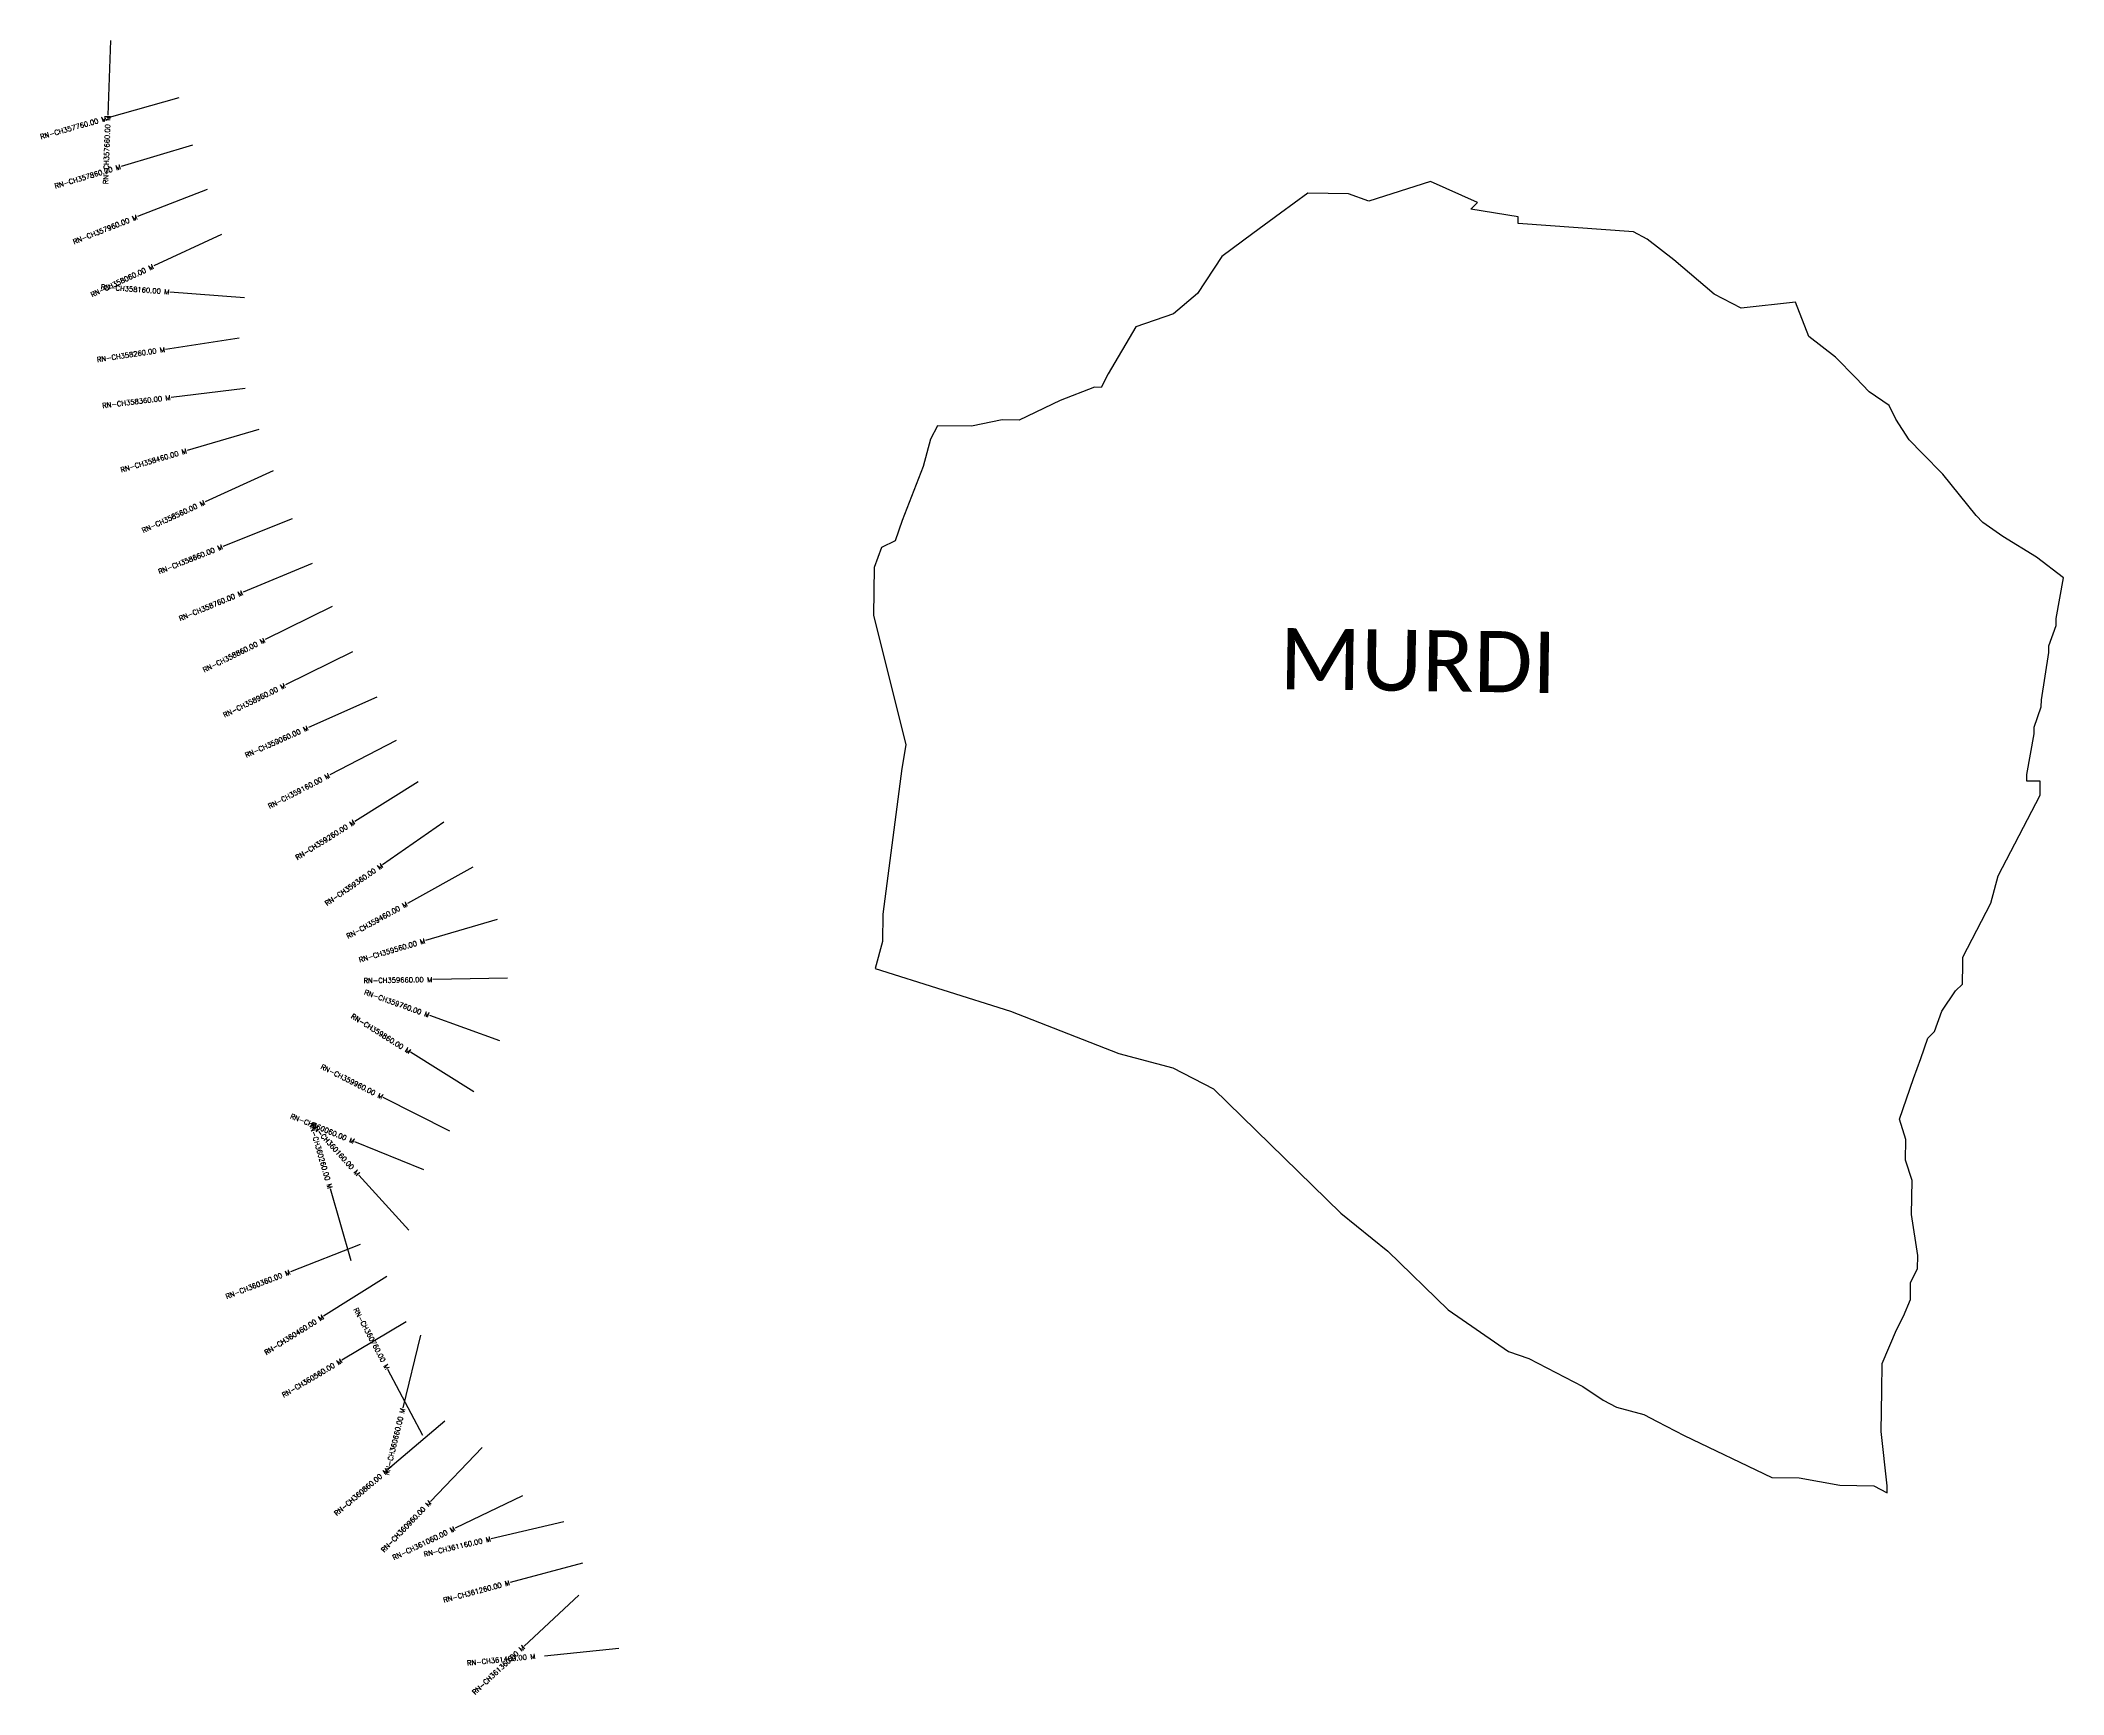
# Model space of a CAD drawing. Header units: metres. Extents: x 296760 to 300824, y 1972435 to 1975758.
import ezdxf
from ezdxf.enums import TextEntityAlignment as Align

# ---------------------------------------------------------------- set-up
doc = ezdxf.new("R2010")
doc.units = ezdxf.units.M
doc.header["$MEASUREMENT"] = 0
for name, color, linetype in [('CS', 134, 'Continuous'), ('CSMark', 6, 'Continuous'), ('VILLAGE BOUNDRY', 10, 'Continuous'), ('VILLAGE NAME', 250, 'Continuous')]:
    doc.layers.add(name, color=color, linetype=linetype)
doc.styles.get("Standard").update_dxf_attribs({"font": 'simplex.shx'})

msp = doc.modelspace()

# ---------------------------------------------------------------- linework, layer by layer
at = {"layer": 'CS'}
for p, q in [((296901.2, 1975758.1), (296896, 1975608.2)), ((297038.2, 1975642.7), (296893.9, 1975602)), ((297066, 1975548), (296922.3, 1975505)), ((297095, 1975459), (296955.4, 1975404.1)), ((297124.2, 1975368.2), (296988.1, 1975305)), ((297169.9, 1975241.3), (297020.3, 1975252.7)), ((297159.6, 1975159.8), (297011.3, 1975137.4)), ((297171.5, 1975059.1), (297022.6, 1975041)), ((297198.8, 1974976.2), (297054.9, 1974934)), ((297227.5, 1974893.4), (297091.1, 1974830.8)), ((297266.2, 1974797.2), (297126.9, 1974741.7)), ((297306, 1974706.9), (297167.4, 1974649.3)), ((297346.4, 1974620.9), (297212, 1974554.3)), ((297387.3, 1974529.6), (297252.8, 1974463.3)), ((297435.8, 1974438.9), (297298.8, 1974377.9)), ((297474.8, 1974351.8), (297341.7, 1974282.6)), ((297518.9, 1974268.8), (297391.8, 1974189.1)), ((297570.9, 1974187.4), (297447.5, 1974102.1)), ((297628.8, 1974097), (297497.6, 1974024.4)), ((297677.5, 1973991.8), (297533.6, 1973949.5)), ((297698.2, 1973873.8), (297548.3, 1973871.4)), ((297683.4, 1973748.4), (297542.3, 1973799.3)), ((297630.9, 1973645.7), (297503.7, 1973725.2)), ((297582.5, 1973567), (297448.6, 1973634.5)), ((297530.6, 1973488.8), (297391.7, 1973545.3)), ((297384.5, 1973306.4), (297342.8, 1973450.5)), ((297500.6, 1973367.5), (297399.7, 1973478.5)), ((297402.3, 1973338.7), (297262.5, 1973284.3)), ((297456.1, 1973274.8), (297329.1, 1973195)), ((297494.7, 1973183.6), (297365.9, 1973106.6)), ((297523.8, 1973156.6), (297488.5, 1973010.9)), ((297528.6, 1972955.5), (297458.3, 1973087.9)), ((297572.6, 1972984.3), (297458.4, 1972887.1)), ((297647.9, 1972930.9), (297543.7, 1972822.9)), ((297728.8, 1972833.9), (297593.6, 1972769.1)), ((297811.9, 1972781.8), (297665.8, 1972747.8)), ((297848.9, 1972698.9), (297704.1, 1972660.1)), ((297841.5, 1972634.1), (297731.8, 1972531.9)), ((297921.8, 1972527.4), (297772.6, 1972512))]:
    msp.add_line(p, q, dxfattribs=at)
at = {"layer": 'VILLAGE BOUNDRY'}
msp.add_lwpolyline([(300824.1, 1974678.2), (300770, 1974719.9), (300702.4, 1974761.8), (300661.8, 1974789.7), (300648.4, 1974803.6), (300581.3, 1974886.5), (300540.9, 1974928), (300514, 1974955.7), (300487.3, 1974997.1), (300474.1, 1975024.5), (300433.5, 1975052.4), (300406.6, 1975080.1), (300366.2, 1975121.7), (300312.3, 1975163.4), (300285.9, 1975232.1), (300176.5, 1975220), (300122.3, 1975248.1), (300041.4, 1975317.5), (299987.4, 1975359.2), (299960.3, 1975373.3), (299728.5, 1975390.3), (299728.7, 1975403.9), (299633.3, 1975419), (299647.2, 1975432.4), (299552.2, 1975474.7), (299428.8, 1975435.5), (299388, 1975449.8), (299306.1, 1975451), (299250.9, 1975410.8), (299195.7, 1975370.6), (299133.6, 1975323.8), (299084.8, 1975249.4), (299036.4, 1975209.1), (298960.9, 1975182.9), (298904.9, 1975088.1), (298890.9, 1975061), (298877.3, 1975061.2), (298808.6, 1975034.9), (298726.2, 1974995.2), (298692, 1974995.6), (298630.4, 1974982.9), (298562.1, 1974983.8), (298548.1, 1974956.8), (298533.6, 1974902.3), (298491.1, 1974793.7), (298476.9, 1974753), (298449.4, 1974739.7), (298435.2, 1974699), (298433.8, 1974603.4), (298498.3, 1974343.1), (298490.8, 1974295.4), (298452.4, 1974002.5), (298451.6, 1973947.9), (298437.2, 1973893.5), (298709, 1973807.6), (298926.2, 1973722.6), (299035, 1973693.7), (299116.3, 1973651.6), (299372.1, 1973402.1), (299466.6, 1973325.7), (299587.8, 1973207.9), (299709.4, 1973124.2), (299750.2, 1973110), (299858.6, 1973053.8), (299899.2, 1973025.9), (299926.2, 1973011.9), (299980.7, 1972997.4), (300007.8, 1972983.4), (300062, 1972955.3), (300238.2, 1972870.8), (300292.8, 1972870), (300374.5, 1972855.2), (300442.8, 1972854.2), (300469.9, 1972840.2), (300470.1, 1972853.9), (300458, 1972963.2), (300458.6, 1973004.2), (300459.2, 1973045.1), (300460, 1973099.7), (300488.2, 1973167.6), (300502.3, 1973194.7), (300516.4, 1973228.6), (300516.9, 1973262.8), (300531, 1973289.9), (300531.4, 1973317.1), (300518.9, 1973399.3), (300519.9, 1973467.5), (300506.8, 1973508.6), (300507.4, 1973549.6), (300494.3, 1973590.7), (300522.8, 1973672.2), (300537.1, 1973713), (300551.3, 1973753.7), (300565.1, 1973767.2), (300579.4, 1973808), (300607.3, 1973848.5), (300621.1, 1973862), (300621.7, 1973902.9), (300621.9, 1973916.6), (300678.1, 1974024.9), (300692.6, 1974079.4), (300734.7, 1974160.7), (300776.8, 1974242), (300777, 1974255.6), (300777.1, 1974269.7), (300750.1, 1974269.7), (300750.1, 1974283.3), (300764.9, 1974365), (300765.1, 1974378.7), (300779.4, 1974419.4), (300779.6, 1974433.1), (300794.6, 1974528.4), (300794.8, 1974542.1), (300809.2, 1974582.9), (300809.2, 1974596.5)], close=True, dxfattribs=at)

# ---------------------------------------------------------------- texts
at = {"layer": 'CSMark'}
for s, rotation, p in [('RN-CH357760.00 M', 15.7381, (296892.9, 1975601.7)), ('RN-CH357660.00 M', 88.0202, (296896, 1975607.2)), ('RN-CH357860.00 M', 16.6641, (296921.3, 1975504.7)), ('RN-CH357960.00 M', 21.489, (296954.5, 1975403.7)), ('RN-CH358060.00 M', 24.8947, (296987.2, 1975304.6)), ('RN-CH358160.00 M', 355.6466, (297019.3, 1975252.8)), ('RN-CH358260.00 M', 8.5887, (297010.3, 1975137.3)), ('RN-CH358360.00 M', 6.939, (297021.6, 1975040.9)), ('RN-CH358460.00 M', 16.3548, (297054, 1974933.7)), ('RN-CH358560.00 M', 24.6474, (297090.2, 1974830.4)), ('RN-CH358660.00 M', 21.7261, (297125.9, 1974741.3)), ('RN-CH358760.00 M', 22.5707, (297166.5, 1974648.9)), ('RN-CH358860.00 M', 26.3843, (297211.1, 1974553.8)), ('RN-CH358960.00 M', 26.2422, (297251.9, 1974462.9)), ('RN-CH359060.00 M', 23.9775, (297297.9, 1974377.5)), ('RN-CH359160.00 M', 27.466, (297340.9, 1974282.1)), ('RN-CH359260.00 M', 32.0999, (297390.9, 1974188.6)), ('RN-CH359360.00 M', 34.6721, (297446.7, 1974101.5)), ('RN-CH359460.00 M', 28.955, (297496.7, 1974023.9)), ('RN-CH359560.00 M', 16.3657, (297532.6, 1973949.3)), ('RN-CH359660.00 M', 0.9247, (297547.3, 1973871.4)), ('RN-CH359760.00 M', 340.1896, (297541.4, 1973799.6)), ('RN-CH359860.00 M', 327.9795, (297502.8, 1973725.8)), ('RN-CH359960.00 M', 333.2379, (297447.7, 1973634.9)), ('RN-CH360060.00 M', 337.8608, (297390.7, 1973545.7)), ('RN-CH360260.00 M', 286.1481, (297342.5, 1973451.5)), ('RN-CH360160.00 M', 312.2559, (297399.1, 1973479.2)), ('RN-CH360360.00 M', 21.2624, (297261.5, 1973283.9)), ('RN-CH360760.00 M', 297.9643, (297457.8, 1973088.8)), ('RN-CH360460.00 M', 32.1681, (297328.2, 1973194.4)), ('RN-CH360560.00 M', 30.8816, (297365.1, 1973106.1)), ('RN-CH360660.00 M', 76.3806, (297488.2, 1973009.9)), ('RN-CH360860.00 M', 40.4172, (297457.6, 1972886.4)), ('RN-CH360960.00 M', 46.0434, (297543, 1972822.2)), ('RN-CH361060.00 M', 25.6272, (297592.7, 1972768.6)), ('RN-CH361160.00 M', 13.0853, (297664.8, 1972747.6)), ('RN-CH361260.00 M', 15.0023, (297703.1, 1972659.8)), ('RN-CH361460.00 M', 5.8965, (297754.4, 1972511.9)), ('RN-CH361360.00 M', 42.9504, (297731, 1972531.2))]:
    msp.add_text(s, height=10, rotation=rotation, dxfattribs=at).set_placement(p, align=Align.MIDDLE_RIGHT)
at = {"layer": 'VILLAGE NAME', "insert": (299250.2, 1974577.7), "char_height": 122.778, "attachment_point": 1, "rotation": 359.1736}
msp.add_mtext_dynamic_manual_height_columns('{\\fCalibri|b0|i0|c0|p34;MURDI} ', width=777.895, gutter_width=613.9, heights=[252.4], dxfattribs=at)

doc.saveas('drawing.dxf')
